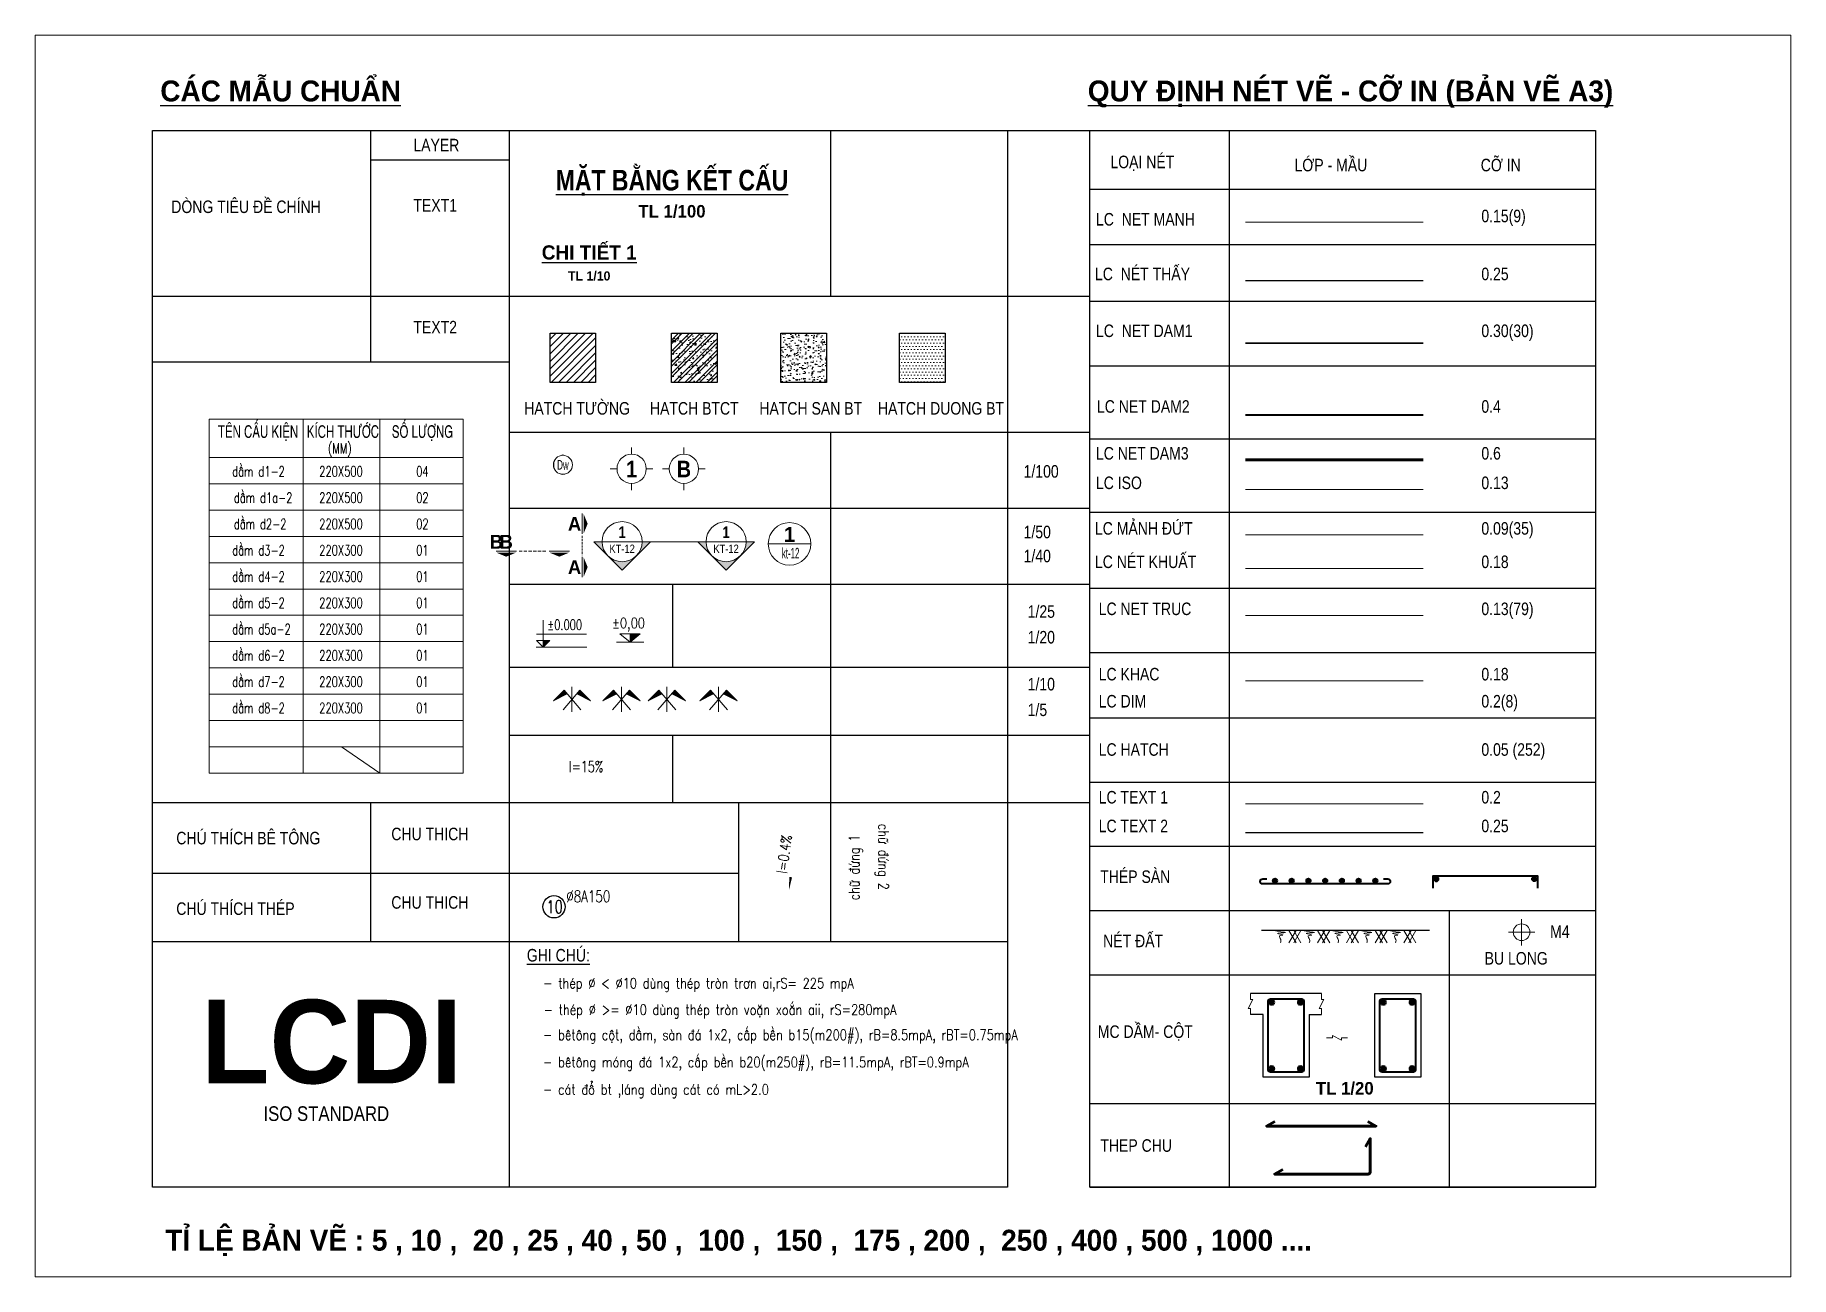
# Model space of a CAD drawing. Header units: inches. Extents: x -109 to 538, y -500 to 702.
# Drawn here: x 4.9 to 340.9, y 464.3 to 701.9 of the extents above; entities that cross this region are included whole.
import ezdxf
from ezdxf.enums import TextEntityAlignment as Align

# ---------------------------------------------------------------- set-up
doc = ezdxf.new("R2010")
doc.units = ezdxf.units.IN
doc.header["$MEASUREMENT"] = 0
doc.set_wipeout_variables(frame=1)
for name, pattern in [('CENTERX2', [4, 2.5, -0.5, 0.5, -0.5]), ('DASHDOT', [1, 0.5, -0.25, 0, -0.25]), ('HIDDEN', [0.375, 0.25, -0.125])]:
    doc.linetypes.add(name, pattern=pattern)
for name, color, linetype, lineweight in [('KICHTHUOC', 8, 'Continuous', 18), ('LC Dim', 8, 'Continuous', 18), ('LC Hatch', 252, 'Continuous', 9), ('LC Hatch @ 1 (1)', 252, 'Continuous', 0), ('LC ISO', 160, 'Continuous', 13), ('LC Khac', 4, 'Continuous', 9), ('LC MANH DUT', 35, 'HIDDEN', 5), ('LC Net dam 1', 30, 'Continuous', 30), ('LC Net dam2', 6, 'Continuous', 40), ('LC Net dam3', 1, 'Continuous', 60), ('LC Net khuat', 4, 'HIDDEN', 13), ('LC Net manh', 239, 'Continuous', 5), ('LC Net thay', 7, 'Continuous', 25), ('LC Net truc', 79, 'DASHDOT', 13), ('LC Text1', 3, 'Continuous', 20), ('LC Text2', 7, 'Continuous', 25), ('Text', 7, 'Continuous', 20), ('v-KICHTHUOC', 8, 'Continuous', 18), ('v-TEXT', 7, 'Continuous', 20)]:
    doc.layers.add(name, color=color, linetype=linetype, lineweight=lineweight)
doc.styles.add('ARIAL', font='arial.ttf', dxfattribs={"width": 0.8})
doc.styles.add('Brief text', font='')
doc.styles.add('General text 2', font='arial.ttf')
doc.styles.add('LC 1', font='')
doc.styles.add('LC 2', font='', dxfattribs={"width": 0.7})
doc.styles.add('LC 3', font='vnsimli.shx', dxfattribs={"width": 0.75})
doc.styles.add('LC3', font='', dxfattribs={"width": 0.8})
doc.styles.add('T1', font='Vnsimli.shx', dxfattribs={"width": 0.7})
doc.styles.add('T2', font='', dxfattribs={"width": 0.8})
doc.styles.add('text', font='hoatbif.shx', dxfattribs={"width": 0.7})
doc.styles.add('text1', font='', dxfattribs={"width": 0.7, "height": 300})
doc.styles.get('Brief text').set_extended_font_data('.VnHelvetInsH', bold=True)
doc.styles.get('LC 1').set_extended_font_data('.VnAvantH', bold=True)
doc.styles.get('LC 2').set_extended_font_data('.VnArial NarrowH')
doc.styles.get('LC3').set_extended_font_data('.VnArialH', bold=True)
doc.styles.get('T2').set_extended_font_data('.VnArialH')
doc.styles.get('text1').set_extended_font_data('.VnHelvetInsH', bold=True)

msp = doc.modelspace()

# ---------------------------------------------------------------- texts
at = {"layer": 'LC Text1', "ltscale": 0.2, "style": 'LC 1', "width": 0.9}
for s, p in [('1', (119.1, 616.35, 0)), ('B', (129.1, 616.35, 0))]:
    msp.add_text(s, height=3.16, rotation=360, dxfattribs=at).set_placement(p, align=Align.BOTTOM_CENTER)
at = {"layer": 'LC Text1', "style": 'LC 3', "width": 0.75}
msp.add_text(' I=15%%%', height=2.097, rotation=360, dxfattribs=at).set_placement((106, 560.9, 0))
at = {"layer": 'LC Text1', "color": 3, "style": 'LC 3', "width": 0.8}
for s, rotation, p in [('ch÷ ®øng 1', 90, (162.69, 536.34, 0)), ('ch÷ ®øng 2', 270, (166.31, 550.99, 0)), ('- thÐp %%C < %%C10 dïng thÐp trßn tr¬n ai,rS= 225 mpA', 360, (102.17, 519.49, 0)), ('- thÐp %%C >= %%C10 dïng thÐp trßn voÆn xo¾n aii, rS=280mpA', 360, (102.25, 514.44, 0)), ('- bªt«ng cét, dÇm, sµn ®¸ 1x2, cÊp bÒn b15(m200#), rB=8.5mpA, rBT=0.75mpA', 360, (102.15, 509.62, 0)), ('- bªt«ng mãng ®¸ 1x2, cÊp bÒn b20(m250#), rB=11.5mpA, rBT=0.9mpA', 360, (102.15, 504.4, 0)), ('- c¸t ®æ bt ,l¸ng dïng c¸t cã mL>2.0', 360, (102.15, 499.17, 0))]:
    msp.add_text(s, height=2, rotation=rotation, dxfattribs=at).set_placement(p)
at = {"layer": 'LC Text2', "lineweight": -2}
for s, height, style, p in [('%%uc¸c mÉu chuÈn', 4, 'LC 1', (28.9, 689.22, 0)), ('%%Uquy ®Þnh nÐt vÏ - cì in (b¶n vÏ A3)', 4, 'LC 1', (206.39, 689.22, 0)), ('tl 1/20', 2.4, 'LC 1', (250.04, 499.19, 0)), ('iso standard', 2.8, 'LC 2', (48.64, 494.14, 0)), ('tØ lÖ b¶n vÏ : 5 , 10 ,  20 , 25 , 40 , 50 ,  100 ,  150 ,  175 , 200 ,  250 , 400 , 500 , 1000 ....', 4, 'LC 1', (29.86, 469.32, 0))]:
    msp.add_text(s, height=height, rotation=360, dxfattribs=dict(at, style=style)).set_placement(p)
at = {"layer": 'LC Text2', "style": 'T2', "width": 0.8}
for s, p in [('layer', (77.33, 679.66, 0)), ('lo¹i nÐt', (210.72, 676.44, 0)), ('Líp - mÇu', (245.95, 675.84, 0)), ('cì in', (281.59, 675.84, 0)), ('dßng tiªu ®Ò chÝnh', (31, 667.86, 0)), ('text1', (77.33, 668.13, 0)), ('LC  Net manh', (207.96, 665.47, 0)), ('0.15(9)', (281.71, 666.1, 0)), ('LC  nÐt thÊy', (207.77, 655.01, 0)), ('0.25 ', (281.71, 655.01, 0)), ('text2', (77.33, 644.83, 0)), ('LC  Net dam1', (207.96, 644.13, 0)), ('0.30(30)', (281.71, 644.13, 0)), ('HATCH T¦êNG', (98.54, 629.29, 0)), ('HATCH BTCT', (122.6, 629.29, 0)), ('HATCH SAN BT', (143.54, 629.29, 0)), ('HATCH DUONG BT', (166.23, 629.29, 0)), ('LC Net dam2', (208.15, 629.65, 0)), ('0.4', (281.71, 629.65, 0)), ('LC Net dam3', (207.95, 620.69, 0)), ('0.6', (281.71, 620.69, 0)), ('1/100', (194.11, 617.23, 0)), ('LC iso', (207.95, 615.04, 0)), ('0.13', (281.71, 615.04, 0)), ('LC m¶nh ®øt', (207.76, 606.32, 0)), ('0.09(35)', (281.71, 606.32, 0)), ('1/50', (194.11, 605.63, 0)), ('1/40', (194.11, 601.04, 0)), ('LC nÐt khuÊt', (207.76, 599.93, 0)), ('0.18', (281.71, 599.93, 0)), ('1/25', (194.89, 590.41, 0)), ('LC Net truc', (208.48, 590.93, 0)), ('0.13(79)', (281.71, 590.93, 0)), ('1/20', (194.89, 585.5, 0)), ('1/10', (194.89, 576.52, 0)), ('LC khac', (208.48, 578.43, 0)), ('0.18', (281.71, 578.43, 0)), ('LC dim', (208.48, 573.25, 0)), ('0.2(8)', (281.71, 573.25, 0)), ('1/5', (194.89, 571.61, 0)), ('LC Hatch', (208.48, 564.01, 0)), ('0.05 (252)', (281.71, 564.01, 0)), ('LC text 1', (208.48, 554.88, 0)), ('0.2', (281.71, 554.88, 0)), ('LC text 2', (208.48, 549.39, 0)), ('0.25', (281.71, 549.39, 0)), ('chó thÝch bª t«ng', (31.96, 547.06, 0)), ('chu thich', (73.11, 547.85, 0)), ('thÐp sµn', (208.77, 539.68, 0)), ('chó thÝch thÐp', (31.96, 533.56, 0)), ('chu thich', (73.11, 534.75, 0)), ('m4', (294.87, 529.17, 0)), ('%%Ughi chó:', (99.04, 524.65, 0)), ('nÐt ®Êt', (209.33, 527.38, 0)), ('bu long', (282.34, 524.06, 0)), ('mc dÇm- cét', (208.31, 510.02, 0)), ('thep chu', (208.79, 488.24, 0))]:
    msp.add_text(s, height=2.4, rotation=360, dxfattribs=at).set_placement(p)
at = {"layer": 'LC Text2', "linetype": 'ByBlock', "style": 'LC 3', "width": 0.75}
msp.add_text('%%C8A150', height=2.222, rotation=360, dxfattribs=at).set_placement((106.59, 536.01, 0))
at = {"layer": 'LC Text2', "ltscale": 100, "style": 'LC 3', "width": 0.75}
msp.add_text('10', height=2.444, rotation=360, dxfattribs=at).set_placement((104.36, 535.13, 0), align=Align.MIDDLE_CENTER)
at = {"layer": 'LC Text2', "lineweight": -2, "style": 'LC 1'}
msp.add_text('LCDI', height=16, rotation=360, dxfattribs=at).set_placement((61.69, 509.33, 0), align=Align.MIDDLE)

# ---------------------------------------------------------------- blocks, each defined once
blk = doc.blocks.new('DXicon')
at = {"layer": 'LC Hatch', "ltscale": 50}
for points in [[(-1.15, 4.39), (-1.9, 5.26), (-4.45, 2.69)], [(4.45, 2.69), (1.9, 5.26), (1.15, 4.39)]]:
    blk.add_hatch(color=252, dxfattribs=at).paths.add_polyline_path(points)
at = {"layer": 'LC Net manh', "color": 8, "ltscale": 50}
for p, q in [((-1.9, 5.26), (-4.45, 2.69)), ((-4.45, 2.69), (-1.15, 4.39)), ((-2.13, 0.57), (1.9, 5.26)), ((2.13, 0.57), (-1.9, 5.26)), ((0, 0.04), (0, 6.04)), ((4.45, 2.69), (1.15, 4.39)), ((1.9, 5.26), (4.45, 2.69))]:
    blk.add_line(p, q, dxfattribs=at)
blk = doc.blocks.new('thep tron 2')
at = {"layer": 'LC Net dam2'}
for p, q in [((-0.5, 0.5), (0.5, 0.5)), ((0.35, 0.85), (-0.35, 0.15)), ((-0.35, 0.85), (0.35, 0.15)), ((0, 1), (0, 0))]:
    blk.add_line(p, q, dxfattribs=at)
blk.add_circle((0, 0.5), 0.5, dxfattribs=at)
blk = doc.blocks.new('theptron1')
at = {"layer": 'LC Net dam3'}
for p, q in [((-0.5, 0), (0.5, 0)), ((-0.35, 0.35), (0.35, -0.35)), ((0.35, 0.35), (-0.35, -0.35)), ((0, 0.5), (0, -0.5))]:
    blk.add_line(p, q, dxfattribs=at)
blk.add_circle((0, 0), 0.5, dxfattribs=at)
blk = doc.blocks.new('mat dat')
at = {"layer": 'LC Net manh'}
for p, q in [((2, 0), (3.73, -3)), ((3.73, 0), (2, -3)), ((3.15, 0), (4.88, -3)), ((4.88, 0), (3.15, -3))]:
    blk.add_line(p, q, dxfattribs=at)
blk.add_spline([(0, 0), (-1.21, -0.12), (1.21, -0.52), (-0.75, -0.75), (0.58, -1.1), (-0.23, -1.33), (0.06, -2.19), (0, -3)], degree=3, dxfattribs=at)
blk = doc.blocks.new('TTRUC')
at = {"layer": 'LC ISO'}
for p, q in [((0, 6.95), (0, 10.13)), ((-6.95, 0), (-10.13, 0)), ((6.95, 0), (10.13, 0)), ((0, -6.95), (0, -10.13))]:
    blk.add_line(p, q, dxfattribs=at)
at = {"layer": 'LC Net manh'}
blk.add_circle((0, 0), 6.95, dxfattribs=at)
blk = doc.blocks.new('TIEUDE1')
at = {"layer": 'LC Text2', "color": 7, "style": 'LC 1'}
blk.add_attdef('TIªU§Ò', text='', height=5, dxfattribs=at).set_placement((0, 0), align=Align.BOTTOM_CENTER)
blk.add_attdef('TL', text='', height=3, dxfattribs=at).set_placement((0, -2), align=Align.TOP_CENTER)
blk = doc.blocks.new('TIEUDE2')
at = {"layer": 'LC Text2', "color": 7, "style": 'LC 1'}
blk.add_attdef('%%UTIªU§Ò', text='', height=3.5, dxfattribs=at).set_placement((0, 0), align=Align.BOTTOM_CENTER)
blk.add_attdef('TL', text='', height=2.2, dxfattribs=at).set_placement((0, -1.8), align=Align.TOP_CENTER)
blk = doc.blocks.new('trich CT')
at = {"layer": 'LC ISO'}
blk.add_line((-500, 0), (500, 0), dxfattribs=at)
blk.add_circle((0, 0), 500, dxfattribs=at)
at = {"layer": 'LC Text1', "style": 'text1'}
blk.add_attdef('T', text='', height=350, dxfattribs=at).set_placement((0, 223), align=Align.MIDDLE_CENTER)
at = {"layer": 'LC Text1', "linetype": 'ByBlock', "style": 'text', "width": 0.7}
blk.add_attdef('KT', text='', height=250, dxfattribs=at).set_placement((0, -217), align=Align.MIDDLE_CENTER)
blk = doc.blocks.new('*U21')
at = {"layer": 'LC ISO'}
h = blk.add_hatch(color=256, dxfattribs=at)
h.paths.add_polyline_path([(0, -8.49), (4.24, -4.24, -0.198912), (0, -6, -0.198912), (-4.24, -4.24)])
h.paths.add_polyline_path([(8.49, 0), (6, 0, -0.198912), (4.24, -4.24)])
h.paths.add_polyline_path([(-4.24, -4.24, -0.198912), (-6, 0), (-8.49, 0)])
h = blk.add_hatch(color=256, dxfattribs=at)
h.paths.add_polyline_path([(31.08, -8.49), (35.32, -4.24, -0.198912), (31.08, -6, -0.198912), (26.84, -4.24)])
h.paths.add_polyline_path([(39.57, 0), (37.08, 0, -0.198912), (35.32, -4.24)])
h.paths.add_polyline_path([(26.84, -4.24, -0.198912), (25.08, 0), (22.59, 0)])
for p, q in [((-6, 0), (6, 0)), ((25.08, 0), (37.08, 0))]:
    blk.add_line(p, q, dxfattribs=at)
for points in [[(6, 0), (8.49, 0), (0, -8.49), (-8.49, 0), (-6, 0)], [(37.08, 0), (39.57, 0), (31.08, -8.49), (22.59, 0), (25.08, 0)]]:
    blk.add_lwpolyline(points, dxfattribs=at)
for centre in [(0, 0), (31.08, 0)]:
    blk.add_circle(centre, 6, dxfattribs=at)
at = {"layer": 'LC MANH DUT', "linetype": 'HIDDEN', "ltscale": 300}
blk.add_line((6, 0), (25.08, 0), dxfattribs=at)
at = {"layer": 'LC Text1', "style": 'Brief text', "width": 0.8, "flags": 8}
for tag, p in [('VIEW-NUMBER2', (0, 52)), ('VIEW-NUMBER1', (0, 0))]:
    blk.add_attdef(tag, text='', height=3.5, dxfattribs=at).set_placement(p, align=Align.BOTTOM_CENTER)
at = {"layer": 'LC Text1', "style": 'ARIAL', "width": 0.8, "flags": 8}
for tag, p in [('SHEET-NUMBER2', (0, 51.13)), ('SHEET-NUMBER1', (0, -0.87))]:
    blk.add_attdef(tag, text='', height=2.5, dxfattribs=at).set_placement(p, align=Align.TOP_CENTER)
blk = doc.blocks.new('Caodo1')
at = {"layer": 'LC Text1'}
blk.add_hatch(color=4, dxfattribs=at).paths.add_polyline_path([(0, 200), (0, 0), (243, 200)])
at = {"layer": 'LC Text1', "color": 4}
for p, q in [((324, 0), (-324, 0)), ((0, 0), (0, 200))]:
    blk.add_line(p, q, dxfattribs=at)
blk.add_lwpolyline([(-243, 200), (243, 200), (0, 0), (0, 0)], close=True, dxfattribs=at)
at = {"layer": 'LC Text1', "color": 4, "style": 'T1', "width": 0.8}
blk.add_attdef('%%P0,00', text='', height=250, dxfattribs=at).set_placement((-39, 460), align=Align.MIDDLE_CENTER)
blk = doc.blocks.new('bu lon')
at = {"layer": 'LC Khac', "color": 9}
for p, q in [((0.79, 0), (-0.79, 0)), ((0, -0.79), (0, 0.79))]:
    blk.add_line(p, q, dxfattribs=at)
at = {"layer": 'LC Khac', "color": 7}
blk.add_circle((0, 0), 0.5, dxfattribs=at)
blk = doc.blocks.new('MM')
at = {"layer": 'LC Khac', "xscale": 2.289702860291335, "yscale": 2.289702860291335, "zscale": 2.289702860291335}
blk.add_blockref('bu lon', (0, 0), dxfattribs=at)
blk = doc.blocks.new('CT')
at = {"layer": 'LC Text1', "lineweight": 15}
blk.add_hatch(color=4, dxfattribs=at).paths.add_polyline_path([(3.25, 1.6), (1.64, 1.6), (1.64, 0)])
at = {"layer": 'LC Text1', "color": 4, "lineweight": 15, "ltscale": 50}
for p, q in [((12.09, 0), (0, 0)), ((0.05, 3.14), (12, 3.14))]:
    blk.add_line(p, q, dxfattribs=at)
for points in [[(1.64, 6.43), (1.64, 0)], [(1.64, 0), (0.03, 1.6), (1.64, 1.6)], [(1.64, 0), (3.25, 1.6), (1.64, 1.6)]]:
    blk.add_lwpolyline(points, dxfattribs=at)
at = {"layer": 'LC Text1', "color": 4, "style": 'LC 3', "width": 0.75}
blk.add_attdef('CT', (1.91, 3.5), '', height=2.2, dxfattribs=at)
blk = doc.blocks.new('*U22')
at = {"layer": 'Defpoints'}
blk.add_lwpolyline([(0, 2.97), (-1.75, 2.41), (-2.83, 0.92), (-2.83, -0.92), (-1.75, -2.41), (0, -2.98), (1.75, -2.41), (2.83, -0.92), (2.83, 0.92), (1.75, 2.41)], close=True, dxfattribs=at)
at = {"layer": 'LC Text1', "style": 'General text 2', "width": 0.6, "flags": 8}
blk.add_attdef('SYMBOL', text='', height=3, dxfattribs=at).set_placement((0, 0), align=Align.MIDDLE_CENTER)
blk.add_wipeout([(0, 2.97), (-1.75, 2.41), (-2.83, 0.92), (-2.83, -0.92), (-1.75, -2.41), (0, -2.98), (1.75, -2.41), (2.83, -0.92), (2.83, 0.92), (1.75, 2.41)]).dxf.layer = 'LC Net manh'
at = {"layer": 'LC ISO'}
blk.add_circle((0, 0), 2.98, dxfattribs=at)
blk = doc.blocks.new('matcatdoc')
at = {"layer": 'LC Khac', "color": 1, "ltscale": 2}
for p, q in [((0, 485), (0, 0)), ((0, -550), (0, -1036))]:
    blk.add_line(p, q, dxfattribs=at)
for points in [[(134, 243, 0, 471, 0), (37, 243, 275, 275, 0)], [(134, -793, 0, 471, 0), (37, -793, 275, 275, 0)]]:
    blk.add_lwpolyline(points, format="xyseb", dxfattribs=at)
at = {"layer": 'LC MANH DUT', "ltscale": 200}
blk.add_line((0, -49), (0, -506), dxfattribs=at)
at = {"ltscale": 2, "style": 'LC 1'}
for p in [(-179, 243), (-179, -793)]:
    blk.add_attdef('LC', text='', height=330, dxfattribs=at).set_placement(p, align=Align.MIDDLE_CENTER)
blk = doc.blocks.new('*U20')
at = {"layer": 'LC Khac', "color": 1, "ltscale": 2}
for p, q in [((0, 0), (-485, 0)), ((1271, 0), (785, 0))]:
    blk.add_line(p, q, dxfattribs=at)
for points in [[(-243, -134, 0, 471, 0), (-243, -37, 275, 275, 0)], [(1028, -134, 0, 471, 0), (1028, -37, 275, 275, 0)]]:
    blk.add_lwpolyline(points, format="xyseb", dxfattribs=at)
at = {"layer": 'LC MANH DUT', "ltscale": 300}
blk.add_line((66, 0), (732, 0), dxfattribs=at)
at = {"ltscale": 2, "style": 'LC 1'}
for p in [(-243, 222), (1028, 222)]:
    blk.add_attdef('LC', text='', height=330, dxfattribs=at).set_placement(p, align=Align.MIDDLE_CENTER)
blk = doc.blocks.new('DODOC1')
at = {"layer": 'KICHTHUOC'}
blk.add_lwpolyline([(-630, 0, 0, 0, 0), (762, 0, 0, 66.7, 0), (443, 0, 66.7, 66.7, 0)], format="xyseb", dxfattribs=at)
at = {"layer": 'Text', "style": 'T1', "width": 0.8}
blk.add_attdef('DOC', text='', height=250, dxfattribs=at).set_placement((-79, 226), align=Align.MIDDLE_CENTER)

# ---------------------------------------------------------------- hatches: boundary and pattern name
at = {"layer": 'LC Hatch', "ltscale": 3}
h = msp.add_hatch(dxfattribs=at)
h.set_pattern_fill('AR-CONC', color=256, scale=0.281299)
h.set_pattern_definition([(50, (461.5572, -9.2982), (2.017644, -0.176521), [0.210974, -2.320715]), (355, (461.5572, -9.2982), (-0.390306, 2.115907), [0.168779, -1.856572]), (100.4514, (461.7253, -9.3129), (1.62734, 1.939385), [0.1793004, -1.972304]), (46.1842, (461.5572, -8.7356), (3.002136, -0.465603), [0.316461, -3.481072]), (96.6356, (461.8074, -8.7744), (2.629195, 2.740182), [0.26895, -2.958456]), (351.1842, (461.5572, -8.7356), (2.629193, 2.740184), [0.253169, -2.784858]), (21, (461.8385, -8.8762), (1.6790922, -1.132562), [0.210974, -2.320715]), (326, (461.8385, -8.8762), (0.684443, 2.039838), [0.168779, -1.856572]), (71.4514, (461.9784, -8.9706), (2.363536, 0.9072743), [0.1793004, -1.972304]), (37.5, (461.5572, -9.2982), (0.0342055, 0.93642634), [0, -1.834068, 0, -1.8847018, 0, -1.8636044]), (7.5, (461.5572, -9.2982), (0.7400114, 1.1094753), [0, -1.0745613, 0, -1.7918732, 0, -0.7102794]), (327.5, (460.9299, -9.2982), (1.501636, -0.0634466), [0, -0.703247, 0, -2.1941305, 0, -2.9114423]), (317.5, (460.6486, -9.2982), (1.6404956, 0.281594), [0, -0.914221, 0, -1.4571277, 0, -2.067546])])
h.paths.add_polyline_path([(156.37, 644.87), (147.65, 644.87), (147.65, 635.46), (156.37, 635.46)])
h = msp.add_hatch(dxfattribs=at)
h.set_pattern_fill('DOTS', color=256, scale=9.845457)
h.set_pattern_definition([(360, (463.061, -9.2982), (0.30767054, 0.6153411), [0, -0.6153411])])
h.paths.add_polyline_path([(179.07, 644.87), (170.35, 644.87), (170.35, 635.46), (179.07, 635.46)])
at = {"layer": 'LC Hatch @ 1 (1)', "ltscale": 2}
h = msp.add_hatch(dxfattribs=at)
h.set_pattern_fill('ANSI31', color=256, scale=8.000137)
h.set_pattern_definition([(45, (463.061, -9.2982), (-0.7071189, 0.7071189), [])])
h.paths.add_polyline_path([(112.21, 635.46), (112.21, 644.87), (103.49, 644.87), (103.49, 635.46)])
h = msp.add_hatch(dxfattribs=at)
h.set_pattern_fill('BTCT', color=256, scale=0.400001)
h.set_pattern_definition([(50, (107.4679, 1133.3958), (2.869048, -0.251009), [0.3, -3.300009]), (355, (107.468, 1133.3958), (-0.555007, 3.008776), [0.24, -2.640007]), (100.4514, (107.707, 1133.375), (2.314043, 2.757765), [0.254961, -2.804576]), (46.1842, (107.468, 1134.196), (4.268975, -0.662078), [0.45, -4.950013]), (96.6356, (107.8236, 1134.1407), (3.73866, 3.89648), [0.382442, -4.206863]), (351.1842, (107.468, 1134.196), (3.738657, 3.896484), [0.36, -3.96001]), (21, (107.8679, 1133.9958), (2.387634, -1.61048), [0.3, -3.300009]), (326, (107.868, 1133.9958), (0.973264, 2.900608), [0.24, -2.640007]), (71.4514, (108.0668, 1133.8616), (3.360899, 1.290125), [0.254961, -2.804576]), (37.5, (107.4679, 1133.3958), (0.0486395, 1.3315788), [0, -2.6080067, 0, -2.680007, 0, -2.650007]), (7.5, (107.4679, 1133.3958), (1.052281, 1.577651), [0, -1.528004, 0, -2.5480066, 0, -1.0100026]), (327.5, (106.5759, 1133.3958), (2.1352952, -0.0902197), [0, -1.0000026, 0, -3.120008, 0, -4.1400107]), (317.5, (106.1759, 1133.3958), (2.332751, 0.400421), [0, -1.300003, 0, -2.072005, 0, -2.9400076]), (45, (107.4679, 1133.3958), (-1.060663, 1.060663), []), (45, (108.175, 1133.3958), (-1.060663, 1.060663), [])])
h.paths.add_polyline_path([(135.44, 644.87), (126.72, 644.87), (126.72, 635.46), (135.44, 635.46)])

# ---------------------------------------------------------------- linework, layer by layer
at = {"layer": 'LC ISO', "ltscale": 0.5}
msp.add_line((236.58, 614.98, 0), (270.6, 614.98, 0), dxfattribs=at)
at = {"layer": 'LC Khac', "ltscale": 0.5}
msp.add_line((236.58, 578.37, 0), (270.6, 578.37, 0), dxfattribs=at)
at = {"layer": 'LC MANH DUT', "ltscale": 300}
msp.add_line((236.58, 606.26, 0), (270.6, 606.26, 0), dxfattribs=at)
at = {"layer": 'LC Net dam 1'}
msp.add_line((236.58, 642.94, 0), (270.6, 642.94, 0), dxfattribs=at)
at = {"layer": 'LC Net dam2', "ltscale": 5}
msp.add_line((270.6, 629.18, 0), (236.58, 629.18, 0), dxfattribs=at)
at = {"layer": 'LC Net dam2', "elevation": 0}
msp.add_lwpolyline([(272.47, 538.65), (272.47, 541.05), (292.47, 541.05), (292.47, 538.65)], dxfattribs=at)
msp.add_lwpolyline([(263.01, 540.44), (263.81, 540.44, -0.414214), (264.27, 539.99), (264.27, 539.94, -0.414214), (263.81, 539.48), (251.84, 539.48), (239.86, 539.48, -0.414214), (239.4, 539.94), (239.4, 539.99, -0.414214), (239.86, 540.44), (240.66, 540.44)], format="xyb", dxfattribs=at)
for points in [[(240.93, 503.9), (240.93, 517.1, -0.414214), (241.33, 517.5), (247.33, 517.5, -0.414214), (247.73, 517.1), (247.73, 503.9, -0.414214), (247.33, 503.5), (241.33, 503.5, -0.414214)], [(262.3, 503.9), (262.3, 517.1, -0.414214), (262.7, 517.5), (268.7, 517.5, -0.414214), (269.1, 517.1), (269.1, 503.9, -0.414214), (268.7, 503.5), (262.7, 503.5, -0.414214)]]:
    msp.add_lwpolyline(points, format="xyb", close=True, dxfattribs=at)
at = {"layer": 'LC Net dam3', "ltscale": 0.5}
msp.add_line((236.58, 620.62, 0), (270.6, 620.62, 0), dxfattribs=at)
at = {"layer": 'LC Net dam3', "ltscale": 5, "elevation": 0}
msp.add_lwpolyline([(242.16, 494.05), (240.6, 493.15), (261.52, 493.15), (259.96, 494.05)], dxfattribs=at)
at = {"layer": 'LC Net dam3', "elevation": 0}
msp.add_lwpolyline([(259.53, 489.21), (260.43, 490.77), (260.43, 484.38, -0.414214), (260.03, 483.98), (242.13, 483.98), (243.69, 484.88)], format="xyb", dxfattribs=at)
at = {"layer": 'LC Net khuat', "ltscale": 300}
msp.add_line((236.58, 599.87, 0), (270.6, 599.87, 0), dxfattribs=at)
at = {"layer": 'LC Net manh'}
msp.add_line((236.58, 666.14, 0), (270.6, 666.14, 0), dxfattribs=at)
at = {"layer": 'LC Net manh', "elevation": 0}
for points in [[(237.53, 514.5), (237.53, 515.64), (237.06, 515.64), (237.99, 517.35), (237.53, 517.35), (237.53, 518.5)], [(251.13, 514.5), (251.13, 515.64), (250.66, 515.64), (251.59, 517.35), (251.13, 517.35), (251.13, 518.5)], [(252.09, 510.05), (253.23, 510.05), (253.23, 510.51), (254.94, 509.59), (254.94, 510.05), (256.09, 510.05)]]:
    msp.add_lwpolyline(points, dxfattribs=at)
at = {"layer": 'LC Net thay'}
for p, q in [((69.13, 683.63, 0), (69.13, 639.4, 0)), ((95.64, 683.63, 0), (95.64, 481.49, 0)), ((157.16, 683.63, 0), (157.16, 651.93, 0)), ((191.01, 683.63, 0), (206.78, 683.63, 0)), ((233.42, 683.63, 0), (233.42, 481.49, 0)), ((95.64, 677.95, 0), (69.13, 677.95, 0)), ((206.78, 672.42, 0), (303.55, 672.42, 0)), ((206.78, 661.83, 0), (303.55, 661.83, 0)), ((27.38, 651.93, 0), (157.16, 651.93, 0)), ((27.38, 651.93, 0), (206.78, 651.93, 0)), ((236.58, 654.95, 0), (270.6, 654.95, 0)), ((206.78, 650.99, 0), (303.55, 650.99, 0)), ((27.38, 639.4, 0), (95.64, 639.4, 0)), ((206.78, 638.63, 0), (303.55, 638.63, 0)), ((95.64, 625.95, 0), (206.78, 625.95, 0)), ((157.16, 625.95, 0), (157.16, 528.46, 0)), ((206.78, 624.63, 0), (303.55, 624.63, 0)), ((95.64, 611.41, 0), (206.78, 611.41, 0)), ((206.78, 610.64, 0), (303.55, 610.64, 0)), ((95.64, 596.87, 0), (206.78, 596.87, 0)), ((126.9, 596.87, 0), (126.9, 580.94, 0)), ((206.78, 596.1, 0), (303.55, 596.1, 0)), ((206.78, 583.8, 0), (303.55, 583.8, 0)), ((95.64, 580.94, 0), (206.78, 580.94, 0)), ((206.78, 571.29, 0), (303.55, 571.29, 0)), ((95.64, 567.98, 0), (157.16, 567.98, 0)), ((95.64, 567.98, 0), (206.78, 567.98, 0)), ((126.9, 567.98, 0), (126.9, 555.09, 0)), ((206.78, 558.99, 0), (303.55, 558.99, 0)), ((27.38, 555.09, 0), (206.78, 555.09, 0)), ((69.13, 555.09, 0), (69.13, 528.46, 0)), ((139.64, 528.46, 0), (139.64, 555.09, 0)), ((236.58, 549.33, 0), (270.6, 549.33, 0)), ((206.78, 546.69, 0), (303.55, 546.69, 0)), ((27.38, 541.56, 0), (139.64, 541.56, 0)), ((206.78, 534.39, 0), (303.55, 534.39, 0)), ((275.52, 534.39, 0), (275.52, 481.49, 0)), ((27.38, 528.46, 0), (191.01, 528.46, 0)), ((27.38, 528.46, 0), (191.01, 528.46, 0)), ((271.79, 530.6, 0), (239.63, 530.6, 0)), ((206.78, 522.08, 0), (303.55, 522.08, 0)), ((251.13, 518.5, 0), (237.53, 518.5, 0)), ((239.93, 514.5, 0), (237.53, 514.5, 0)), ((248.73, 514.5, 0), (251.13, 514.5, 0)), ((206.78, 497.48, 0), (303.55, 497.48, 0)), ((206.78, 481.49, 0), (303.55, 481.49, 0))]:
    msp.add_line(p, q, dxfattribs=at)
at = {"layer": 'LC Net thay', "elevation": 0}
for points in [[(27.38, 683.63), (191.01, 683.63), (191.01, 481.49), (27.38, 481.49)], [(206.78, 683.63), (303.55, 683.63), (303.55, 481.49), (206.78, 481.49)], [(261.3, 518.5), (270.1, 518.5), (270.1, 502.5), (261.3, 502.5)]]:
    msp.add_lwpolyline(points, close=True, dxfattribs=at)
msp.add_lwpolyline([(248.73, 514.5), (248.73, 502.5), (239.93, 502.5), (239.93, 514.5)], dxfattribs=at)
at = {"layer": 'LC Net truc', "linetype": 'CENTERX2', "ltscale": 200}
msp.add_line((236.58, 590.87, 0), (270.6, 590.87, 0), dxfattribs=at)
at = {"layer": 'LC Text1'}
msp.add_line((236.58, 554.82, 0), (270.6, 554.82, 0), dxfattribs=at)
at = {"layer": 'LC Text2', "ltscale": 2, "elevation": 0}
for points in [[(103.49, 644.87), (112.21, 644.87), (112.21, 635.46), (103.49, 635.46)], [(126.72, 644.87), (135.44, 644.87), (135.44, 635.46), (126.72, 635.46)], [(147.65, 644.87), (156.37, 644.87), (156.37, 635.46), (147.65, 635.46)], [(170.35, 644.87), (179.07, 644.87), (179.07, 635.46), (170.35, 635.46)]]:
    msp.add_lwpolyline(points, close=True, dxfattribs=at)
at = {"layer": 'LC Text2', "ltscale": 100}
msp.add_circle((104.24, 535.13, 0), 2.14, dxfattribs=at)

# ---------------------------------------------------------------- block references
at = {"layer": 'LC Dim'}
for p, xscale, yscale, zscale, rotation in [((241.57, 516.86, 0), 0.8000020620485555, 0.8000020620485555, 0.8000020620485555, 359.9999999976748), ((247.09, 516.86, 0), -0.8000020620485555, 0.800002062048554, 0.800002062048554, 359.9999999976748), ((262.94, 516.86, 0), 0.8000020620485555, 0.8000020620485555, 0.8000020620485555, 359.9999999976748), ((268.46, 516.86, 0), -0.8000020620485555, 0.800002062048554, 0.800002062048554, 359.9999999976748), ((241.57, 504.14, 0), -0.8000020620485544, 0.800002062048554, 0.800002062048554, 180.0000000006359), ((247.09, 504.14, 0), 0.8000020620485544, 0.8000020620485544, 0.8000020620485544, 180.0000000006358), ((262.94, 504.14, 0), -0.8000020620485544, 0.800002062048554, 0.800002062048554, 180.0000000006359), ((268.46, 504.14, 0), 0.8000020620485544, 0.8000020620485544, 0.8000020620485544, 180.0000000006358)]:
    msp.add_blockref('theptron1', p, dxfattribs=dict(at, xscale=xscale, yscale=yscale, zscale=zscale, rotation=rotation))
at = {"layer": 'LC Hatch', "xscale": 0.8000020620485555, "yscale": 0.8000020620485555, "zscale": 0.8000020620485555, "rotation": 359.9999999976748}
for p in [(107.68, 572.37, 0), (117.16, 572.37, 0), (125.84, 572.37, 0), (135.71, 572.37, 0)]:
    msp.add_blockref('DXicon', p, dxfattribs=at)
at = {"layer": 'LC ISO', "xscale": 0.403138717519849, "yscale": 0.403138717519849, "zscale": 0.403138717519849, "rotation": 359.9999999976748}
for p in [(119.1, 618.92, 0), (129.1, 618.92, 0)]:
    msp.add_blockref('TTRUC', p, dxfattribs=at)
at = {"layer": 'LC ISO'}
ref = msp.add_blockref('*U21', (117.28, 604.98, 0), dxfattribs=dict(at, xscale=0.6400016496390442, yscale=0.6400016496390442, zscale=0.6400016496390442, rotation=359.9999999976748))
ref.add_attrib('VIEW-NUMBER1', '1', dxfattribs={"layer": 'LC Text1', "height": 2.24, "rotation": 360, "style": 'Brief text', "width": 0.8}).set_placement((117.28, 604.98, 0), align=Align.BOTTOM_CENTER)
ref.add_attrib('SHEET-NUMBER1', 'KT-12', dxfattribs={"layer": 'LC Text1', "height": 1.6, "rotation": 360, "style": 'ARIAL', "width": 0.8}).set_placement((117.28, 604.42, 0), align=Align.TOP_CENTER)
ref.add_attrib('VIEW-NUMBER2', '1', dxfattribs={"layer": 'LC Text1', "height": 2.24, "rotation": 360, "style": 'Brief text', "width": 0.8}).set_placement((137.17, 604.98, 0), align=Align.BOTTOM_CENTER)
ref.add_attrib('SHEET-NUMBER2', 'KT-12', dxfattribs={"layer": 'LC Text1', "height": 1.6, "rotation": 360, "style": 'ARIAL', "width": 0.8}).set_placement((137.17, 604.42, 0), align=Align.TOP_CENTER)
ref = msp.add_blockref('trich CT', (149.32, 604.55, 0), dxfattribs=dict(at, xscale=0.008146306711836747, yscale=0.008146306711836747, zscale=0.008146306711836747))
ref.add_attrib('T', '1', dxfattribs={"layer": 'LC Text2', "height": 2.85, "rotation": 360, "style": 'text1'}).set_placement((149.32, 606.36, 0), align=Align.MIDDLE_CENTER)
ref.add_attrib('KT', ' kt-12', dxfattribs={"layer": 'LC Text2', "linetype": 'ByBlock', "height": 2.037, "rotation": 360, "style": 'text', "width": 0.55}).set_placement((149.32, 602.78, 0), align=Align.MIDDLE_CENTER)
at = {"layer": 'LC Khac', "xscale": 0.8000020620485555, "yscale": 0.8000020620485555, "zscale": 0.8000020620485555, "rotation": 359.9999999976748}
for p in [(243.28, 530.6, 0), (248.78, 530.6, 0), (254.28, 530.6, 0), (259.79, 530.6, 0), (265.29, 530.6, 0)]:
    msp.add_blockref('mat dat', p, dxfattribs=at)
at = {"layer": 'LC MANH DUT', "xscale": 1.397564855985381, "yscale": 1.397564855985381, "zscale": 1.397564855985381, "rotation": 359.9999999976748}
msp.add_blockref('MM', (289.41, 530.25, 0), dxfattribs=at)
at = {"layer": 'LC Net dam2'}
for p, xscale, yscale, zscale, rotation in [((242.22, 539.72, 0), 0.8000020620485555, 0.8000020620485555, 0.8000020620485555, 359.9999999976748), ((245.42, 539.72, 0), 0.8000020620485555, 0.8000020620485555, 0.8000020620485555, 359.9999999976748), ((248.62, 539.72, 0), 0.8000020620485555, 0.8000020620485555, 0.8000020620485555, 359.9999999976748), ((251.82, 539.72, 0), 0.8000020620485555, 0.8000020620485555, 0.8000020620485555, 359.9999999976748), ((255.02, 539.72, 0), 0.8000020620485555, 0.8000020620485555, 0.8000020620485555, 359.9999999976748), ((258.22, 539.72, 0), 0.8000020620485555, 0.8000020620485555, 0.8000020620485555, 359.9999999976748), ((261.42, 539.72, 0), 0.8000020620485555, 0.8000020620485555, 0.8000020620485555, 359.9999999976748), ((273.11, 540.81, 0), -0.8000020620485544, 0.800002062048554, 0.800002062048554, 180.0000000006359), ((291.83, 540.81, 0), 0.8000020620485544, 0.8000020620485544, 0.8000020620485544, 180.0000000006358)]:
    msp.add_blockref('thep tron 2', p, dxfattribs=dict(at, xscale=xscale, yscale=yscale, zscale=zscale, rotation=rotation))
at = {"layer": 'LC Net manh'}
ref = msp.add_blockref('matcatdoc', (109.61, 606.46, 0), dxfattribs=dict(at, xscale=0.008000020620488059, yscale=0.008000020620488059, zscale=0.008000020620488059))
ref.add_attrib('LC', 'A', dxfattribs={"layer": '0', "ltscale": 2, "height": 2.64, "rotation": 360, "style": 'LC 1'}).set_placement((108.18, 600.11, 0), align=Align.MIDDLE_CENTER)
ref.add_attrib('LC', 'A', dxfattribs={"layer": '0', "ltscale": 2, "height": 2.64, "rotation": 360, "style": 'LC 1'}).set_placement((108.18, 608.4, 0), align=Align.MIDDLE_CENTER)
ref = msp.add_blockref('*U20', (97.04, 603.18, 0), dxfattribs=dict(at, xscale=0.008000020620488059, yscale=0.008000020620488059, zscale=0.008000020620488059))
ref.add_attrib('LC', 'B', dxfattribs={"layer": '0', "ltscale": 2, "height": 2.64, "rotation": 360, "style": 'LC 1'}).set_placement((93.2, 604.96, 0), align=Align.MIDDLE_CENTER)
ref.add_attrib('LC', 'B', dxfattribs={"layer": '0', "ltscale": 2, "height": 2.64, "rotation": 360, "style": 'LC 1'}).set_placement((95.09, 604.96, 0), align=Align.MIDDLE_CENTER)
at = {"layer": 'LC Text1'}
ref = msp.add_blockref('CT', (100.85, 584.79, 0), dxfattribs=dict(at, xscale=0.8000020620485555, yscale=0.8000020620485555, zscale=0.8000020620485555, rotation=359.9999999976748))
ref.add_attrib('CT', '%%P0.000', (102.96, 588.1, 0), dxfattribs={"color": 3, "height": 1.984, "rotation": 360, "style": 'LC 3', "width": 0.7})
ref = msp.add_blockref('Caodo1', (118.81, 585.73, 0), dxfattribs=dict(at, xscale=0.008000020620488059, yscale=0.008000020620488059, zscale=0.008000020620488059))
ref.add_attrib('%%P0,00', '%%p0,00', dxfattribs={"layer": 'LC Text2', "height": 2, "rotation": 360, "style": 'T1', "width": 0.8}).set_placement((118.5, 589.41, 0), align=Align.MIDDLE_CENTER)
at = {"layer": 'LC Text2'}
ref = msp.add_blockref('TIEUDE1', (126.82, 671, 0), dxfattribs=dict(at, xscale=0.8000020620485555, yscale=0.8000020620485555, zscale=0.8000020620485555, rotation=359.9999999976748))
ref.add_attrib('TIªU§Ò', '%%UmÆt b»ng kÕt cÊu', dxfattribs={"color": 7, "height": 3.9395, "rotation": 360, "style": 'LC3', "width": 0.8}).set_placement((126.82, 671, 0), align=Align.BOTTOM_CENTER)
ref.add_attrib('TL', 'TL 1/100', dxfattribs={"color": 7, "height": 2.4, "rotation": 360, "style": 'LC 1'}).set_placement((126.82, 669.4, 0), align=Align.TOP_CENTER)
ref = msp.add_blockref('TIEUDE2', (110.98, 658.15, 0), dxfattribs=dict(at, xscale=0.8000020620485555, yscale=0.8000020620485555, zscale=0.8000020620485555, rotation=359.9999999976748))
ref.add_attrib('%%UTIªU§Ò', '%%Uchi tiÕt 1', dxfattribs={"color": 7, "height": 2.7169, "rotation": 360, "style": 'LC 1'}).set_placement((110.98, 658.15, 0), align=Align.BOTTOM_CENTER)
ref.add_attrib('TL', 'TL 1/10', dxfattribs={"color": 7, "height": 1.76, "rotation": 360, "style": 'LC 1'}).set_placement((110.98, 656.71, 0), align=Align.TOP_CENTER)
at = {"layer": 'v-KICHTHUOC'}
ref = msp.add_blockref('DODOC1', (150.01, 544.31), dxfattribs=dict(at, xscale=-0.008000137222334483, yscale=0.008000137222334473, zscale=0.008000137222334473, rotation=82.32757088639241))
ref.add_attrib('DOC', 'I=0.4%', dxfattribs={"layer": 'v-TEXT', "height": 2, "rotation": 82.3276, "style": 'T1', "width": 0.8}).set_placement((148.3, 545.17), align=Align.MIDDLE_CENTER)

msp.set_redraw_order([(e.dxf.handle, doc.entitydb.next_handle()) for e in msp.query("TEXT MTEXT ATTDEF DIMENSION ARC_DIMENSION")])  # texts and dimensions are drawn at this point

# ---------------------------------------------------------------- next in the draw order: wipeouts: each hides what was drawn before it
at = {"ltscale": 500}
msp.add_wipeout([(38.25, 628.43), (86.84, 628.43), (86.84, 560.71), (38.25, 560.71)], dxfattribs=at).translate(0, 0, 0).dxf.layer = 'LC Net truc'

# ---------------------------------------------------------------- next in the draw order: linework, layer by layer
at = {"layer": 'LC Dim', "ltscale": 3, "elevation": 0}
msp.add_lwpolyline([(4.94, 701.9), (340.94, 701.9), (340.94, 464.3), (4.94, 464.3)], close=True, dxfattribs=at)
at = {"layer": 'LC MANH DUT', "ltscale": 500, "elevation": 0}
for points in [[(38.25, 628.43), (56.24, 628.43), (56.24, 621.07), (38.25, 621.07)], [(56.24, 628.43), (70.89, 628.43), (70.89, 621.07), (56.24, 621.07)], [(70.89, 628.43), (86.84, 628.43), (86.84, 621.07), (70.89, 621.07)], [(38.25, 621.07), (56.24, 621.07), (56.24, 616.04), (38.25, 616.04)], [(56.24, 621.07), (70.89, 621.07), (70.89, 616.04), (56.24, 616.04)], [(70.89, 621.07), (86.84, 621.07), (86.84, 616.04), (70.89, 616.04)], [(38.25, 616.04), (56.24, 616.04), (56.24, 611.01), (38.25, 611.01)], [(56.24, 616.04), (70.89, 616.04), (70.89, 611.01), (56.24, 611.01)], [(70.89, 616.04), (86.84, 616.04), (86.84, 611.01), (70.89, 611.01)], [(38.25, 611.01), (56.24, 611.01), (56.24, 605.98), (38.25, 605.98)], [(56.24, 611.01), (70.89, 611.01), (70.89, 605.98), (56.24, 605.98)], [(70.89, 611.01), (86.84, 611.01), (86.84, 605.98), (70.89, 605.98)], [(38.25, 605.98), (56.24, 605.98), (56.24, 600.95), (38.25, 600.95)], [(56.24, 605.98), (70.89, 605.98), (70.89, 600.95), (56.24, 600.95)], [(70.89, 605.98), (86.84, 605.98), (86.84, 600.95), (70.89, 600.95)], [(38.25, 600.95), (56.24, 600.95), (56.24, 595.92), (38.25, 595.92)], [(56.24, 600.95), (70.89, 600.95), (70.89, 595.92), (56.24, 595.92)], [(70.89, 600.95), (86.84, 600.95), (86.84, 595.92), (70.89, 595.92)], [(38.25, 595.92), (56.24, 595.92), (56.24, 590.89), (38.25, 590.89)], [(56.24, 595.92), (70.89, 595.92), (70.89, 590.89), (56.24, 590.89)], [(70.89, 595.92), (86.84, 595.92), (86.84, 590.89), (70.89, 590.89)], [(38.25, 590.89), (56.24, 590.89), (56.24, 585.86), (38.25, 585.86)], [(56.24, 590.89), (70.89, 590.89), (70.89, 585.86), (56.24, 585.86)], [(70.89, 590.89), (86.84, 590.89), (86.84, 585.86), (70.89, 585.86)], [(38.25, 585.86), (56.24, 585.86), (56.24, 580.83), (38.25, 580.83)], [(56.24, 585.86), (70.89, 585.86), (70.89, 580.83), (56.24, 580.83)], [(70.89, 585.86), (86.84, 585.86), (86.84, 580.83), (70.89, 580.83)], [(38.25, 580.83), (56.24, 580.83), (56.24, 575.8), (38.25, 575.8)], [(56.24, 580.83), (70.89, 580.83), (70.89, 575.8), (56.24, 575.8)], [(70.89, 580.83), (86.84, 580.83), (86.84, 575.8), (70.89, 575.8)], [(38.25, 575.8), (56.24, 575.8), (56.24, 570.77), (38.25, 570.77)], [(56.24, 575.8), (70.89, 575.8), (70.89, 570.77), (56.24, 570.77)], [(70.89, 575.8), (86.84, 575.8), (86.84, 570.77), (70.89, 570.77)], [(38.25, 570.77), (56.24, 570.77), (56.24, 565.74), (38.25, 565.74)], [(56.24, 570.77), (70.89, 570.77), (70.89, 565.74), (56.24, 565.74)], [(70.89, 570.77), (86.84, 570.77), (86.84, 565.74), (70.89, 565.74)], [(38.25, 565.74), (56.24, 565.74), (56.24, 560.71), (38.25, 560.71)], [(56.24, 565.74), (70.89, 565.74), (70.89, 560.71), (56.24, 560.71)], [(63.57, 565.74), (86.84, 565.74), (86.84, 560.71), (70.89, 560.71)]]:
    msp.add_lwpolyline(points, close=True, dxfattribs=at)

# ---------------------------------------------------------------- next in the draw order: texts
at = {"layer": 'LC Text1', "color": 3, "style": 'LC 3', "width": 0.7}
for s, p in [('(MM)', (60.99, 621.86, 0)), ('dÇm d1-2', (42.67, 617.43, 0)), ('220X500', (59.32, 617.43, 0)), ('04', (77.86, 617.43, 0)), ('dÇm d1a-2', (42.99, 612.4, 0)), ('220X500', (59.32, 612.4, 0)), ('02', (77.86, 612.4, 0)), ('dÇm d2-2', (42.99, 607.37, 0)), ('220X500', (59.32, 607.37, 0)), ('02', (77.86, 607.37, 0)), ('dÇm d3-2', (42.67, 602.34, 0)), ('220X300', (59.32, 602.34, 0)), ('01', (77.86, 602.34, 0)), ('dÇm d4-2', (42.67, 597.31, 0)), ('220X300', (59.32, 597.31, 0)), ('01', (77.86, 597.31, 0)), ('dÇm d5-2', (42.67, 592.28, 0)), ('220X300', (59.32, 592.28, 0)), ('01', (77.86, 592.28, 0)), ('dÇm d5a-2', (42.67, 587.25, 0)), ('220X300', (59.32, 587.25, 0)), ('01', (77.86, 587.25, 0)), ('dÇm d6-2', (42.67, 582.22, 0)), ('220X300', (59.32, 582.22, 0)), ('01', (77.86, 582.22, 0)), ('dÇm d7-2', (42.67, 577.19, 0)), ('220X300', (59.32, 577.19, 0)), ('01', (77.86, 577.19, 0)), ('dÇm d8-2', (42.67, 572.16, 0)), ('220X300', (59.32, 572.16, 0)), ('01', (77.86, 572.16, 0))]:
    msp.add_text(s, height=1.984, rotation=360, dxfattribs=at).set_placement(p)
at = {"layer": 'LC Text2', "lineweight": -2, "style": 'LC 2', "width": 0.8}
for s, p in [('tªn cÊu kiÖn', (39.92, 624.85, 0)), ('sè l\xadîng', (73.21, 624.85, 0)), ('kÝch th\xadíc', (56.94, 624.85, 0))]:
    msp.add_text(s, height=2.4, rotation=360, dxfattribs=at).set_placement(p)

# ---------------------------------------------------------------- next in the draw order: block references
at = {"layer": 'LC Net manh'}
ref = msp.add_blockref('*U22', (105.95, 619.69, 0), dxfattribs=dict(at, xscale=0.6098839249499864, yscale=0.6098839249499864, zscale=0.6098839249499864, rotation=359.9999999976748))
ref.add_attrib('SYMBOL', 'Dw', dxfattribs={"layer": 'LC Text1', "height": 1.83, "rotation": 360, "style": 'General text 2', "width": 0.6}).set_placement((105.95, 619.69, 0), align=Align.MIDDLE_CENTER)

doc.saveas('drawing.dxf')
